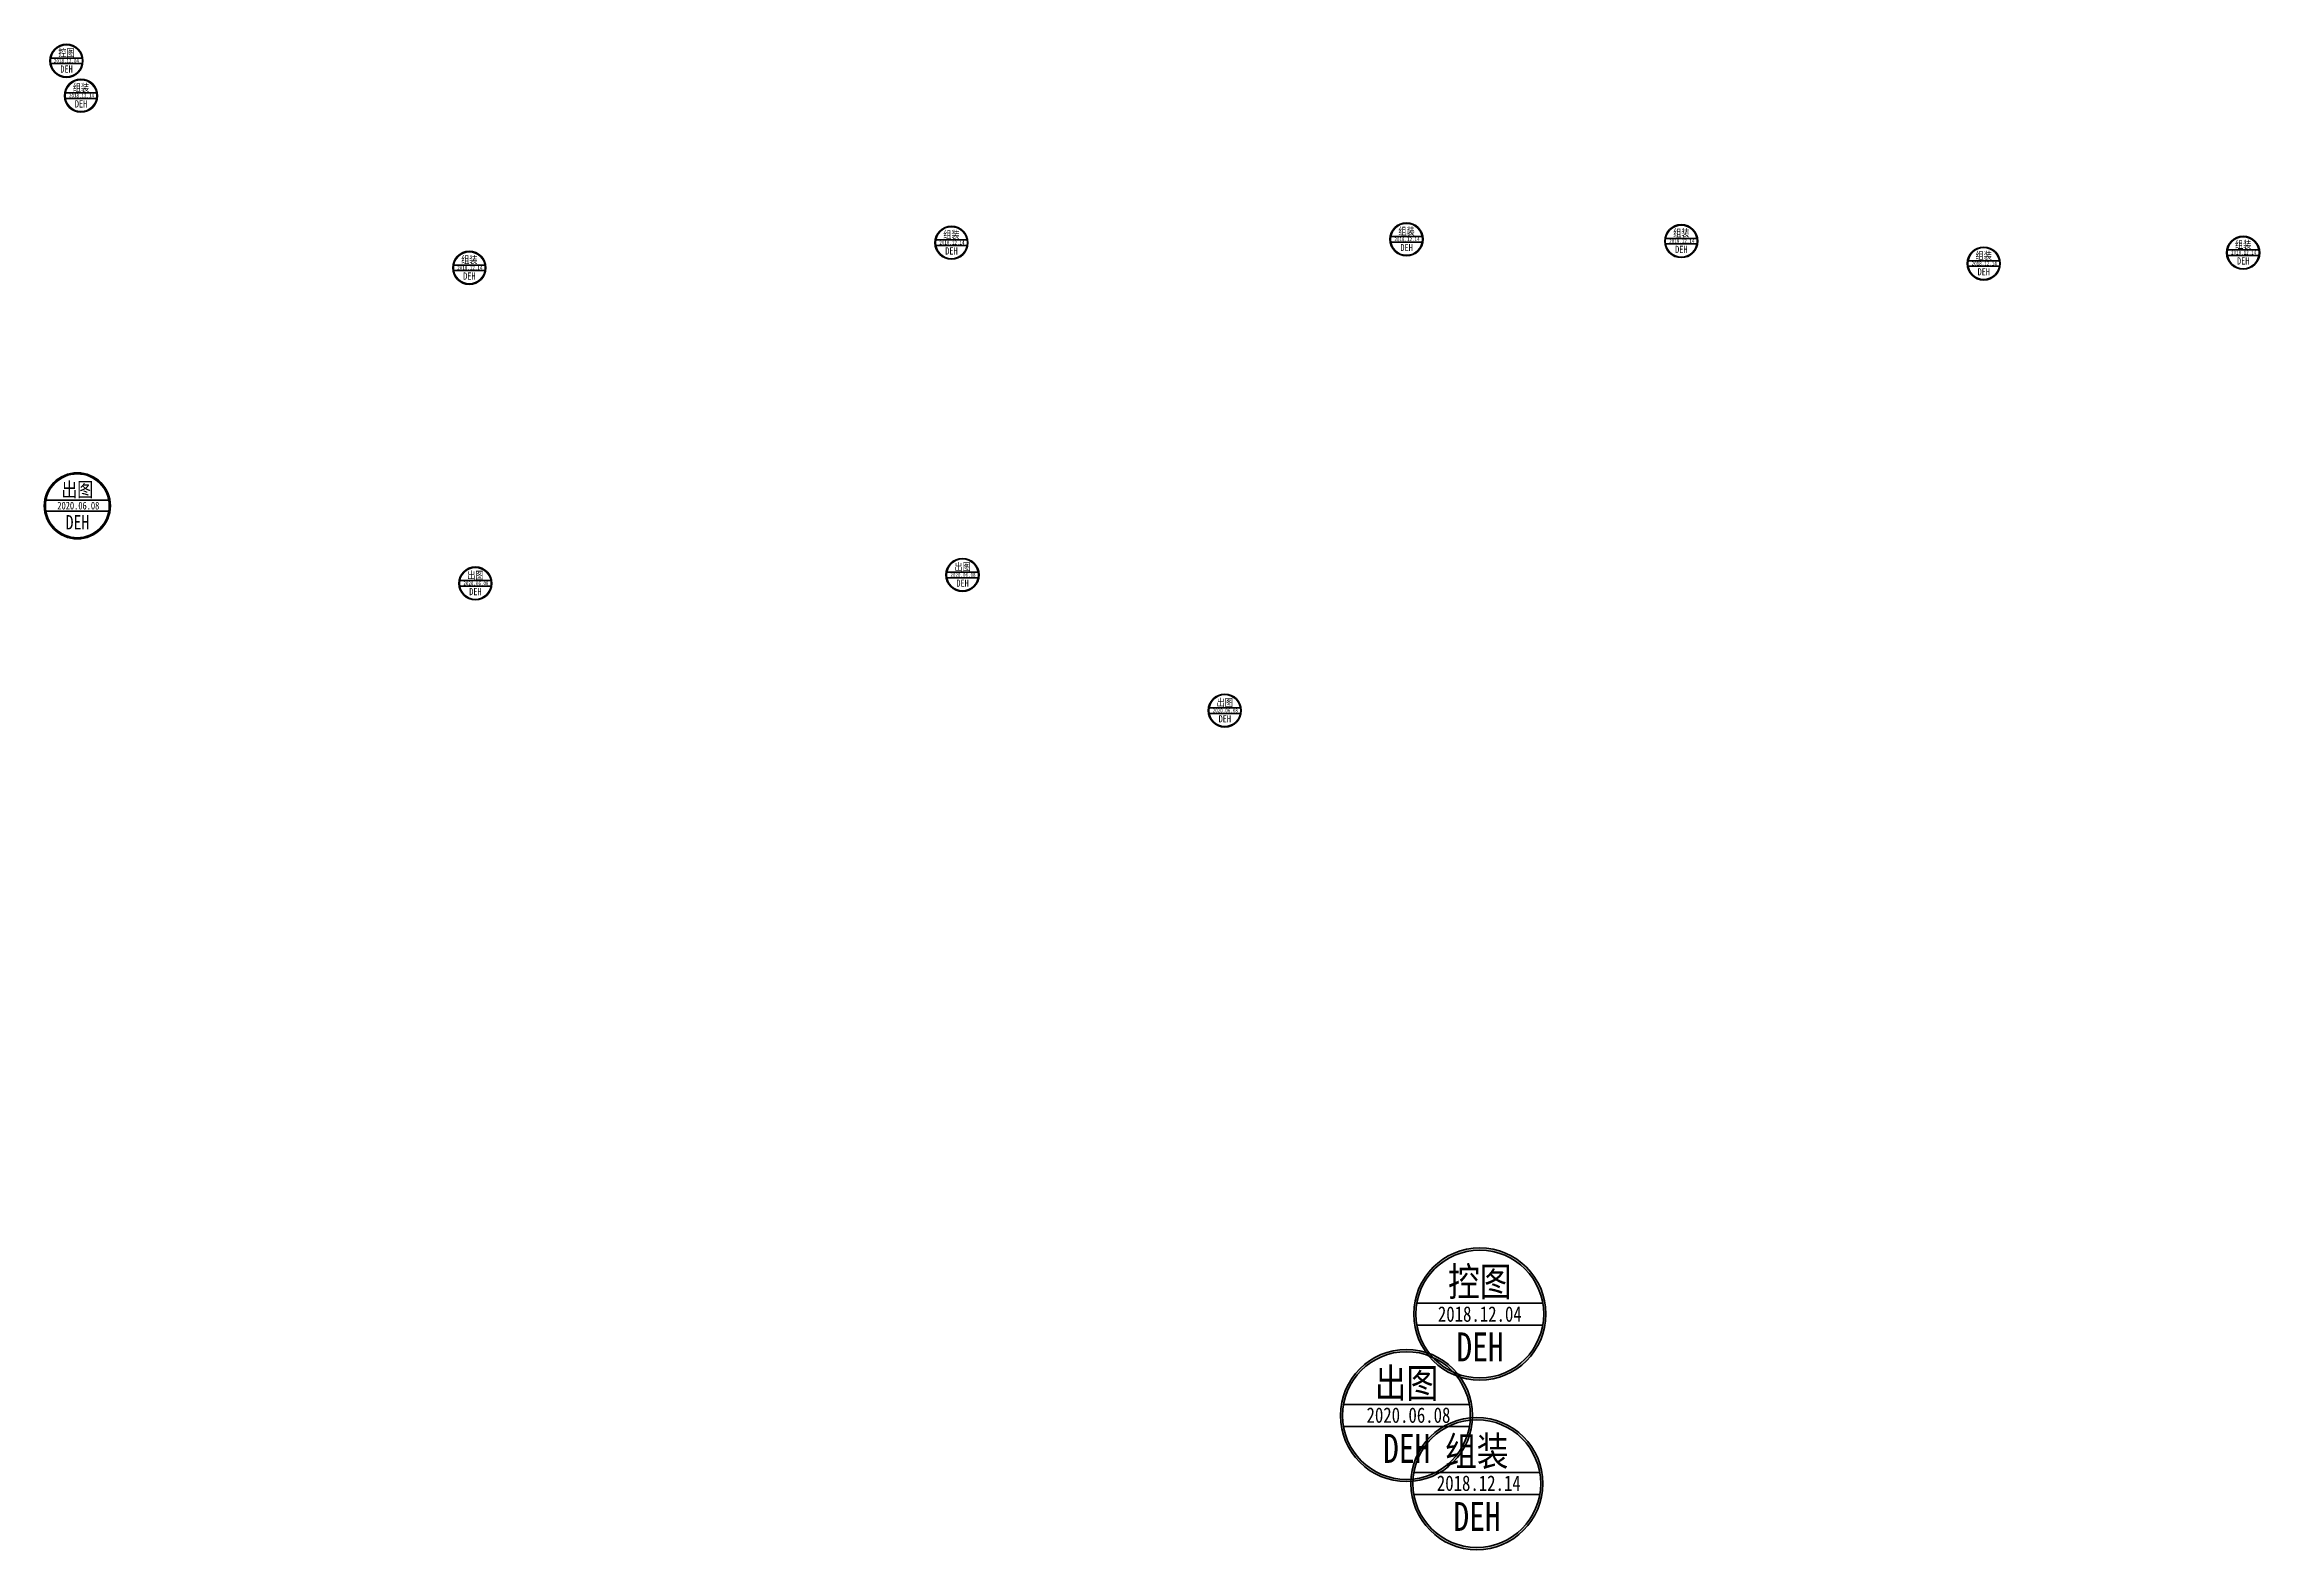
# Model space of a CAD drawing. Header units: millimetres. Extents: x 30878 to 98787, y -104020 to -37329.
# Drawn here: x 30878 to 32890, y -48544 to -47178 of the extents above; entities that cross this region are included whole.
import ezdxf
from ezdxf.enums import TextEntityAlignment as Align

# ---------------------------------------------------------------- set-up
doc = ezdxf.new("R2010")
doc.units = ezdxf.units.MM
doc.header["$LTSCALE"] = 0.5
for name, color, linetype, lineweight in [('印章专用-出图', 1, 'Continuous', 80), ('印章专用-控图', 1, 'Continuous', 80), ('印章专用-组装', 1, 'Continuous', 80)]:
    doc.layers.add(name, color=color, linetype=linetype, lineweight=lineweight)
doc.styles.add('国标', font='simfang.ttf', dxfattribs={"width": 0.8})

# ---------------------------------------------------------------- blocks, each defined once
blk = doc.blocks.new('组装章')
at = {"layer": '印章专用-组装', "lineweight": 35}
h = blk.add_hatch(color=256, dxfattribs=at)
h.paths.add_polyline_path([(-15, 0, 1), (15, 0, 1)])
h.paths.add_polyline_path([(14.5, 0, -1), (-14.5, 0, -1)], flags=16)
for p, q in [((-14.28, 2.5), (14.28, 2.5)), ((-14.28, -2.5), (14.28, -2.5))]:
    blk.add_line(p, q, dxfattribs=at)
for radius in [15, 14.5]:
    blk.add_circle((0, 0), radius, dxfattribs=at)
at = {"layer": '印章专用-组装', "color": 4, "style": '国标', "width": 0.8}
blk.add_text('DEH', height=6.562, dxfattribs=at).set_placement((0.05, -10.74), align=Align.CENTER)
at = {"layer": '印章专用-组装', "color": 3, "style": '国标', "width": 0.8}
blk.add_attdef('组装', text='', height=6.6, dxfattribs=at).set_placement((0, 7.35), align=Align.MIDDLE_CENTER)
at = {"layer": '印章专用-组装', "color": 2, "style": '国标', "width": 0.8}
blk.add_attdef('XXXX.XX.XX', text='', height=3.5, dxfattribs=at).set_placement((0.45, 0.1), align=Align.MIDDLE_CENTER)
blk = doc.blocks.new('YZ-ZZ')
at = {"layer": '印章专用-组装'}
blk.add_blockref('组装章', (0.63, 0), dxfattribs=at).add_auto_attribs({'组装': '组装', 'XXXX.XX.XX': '2018.12.14'})
blk = doc.blocks.new('控图章')
at = {"layer": '印章专用-控图'}
h = blk.add_hatch(color=256, dxfattribs=at)
h.paths.add_polyline_path([(-15, 0, 1), (15, 0, 1)])
h.paths.add_polyline_path([(14.5, 0, -1), (-14.5, 0, -1)], flags=16)
at = {"layer": '印章专用-控图', "lineweight": 35}
for p, q in [((-14.28, 2.5), (14.28, 2.5)), ((-14.28, -2.5), (14.28, -2.5))]:
    blk.add_line(p, q, dxfattribs=at)
for radius in [15, 14.5]:
    blk.add_circle((0, 0), radius, dxfattribs=at)
at = {"layer": '印章专用-控图', "color": 4, "style": '国标', "width": 0.8}
blk.add_text('DEH', height=6.562, dxfattribs=at).set_placement((0.05, -10.74), align=Align.CENTER)
at = {"layer": '印章专用-控图', "color": 3, "style": '国标', "width": 0.8}
blk.add_attdef('控图', text='', height=6.6, dxfattribs=at).set_placement((0, 7.35), align=Align.MIDDLE_CENTER)
at = {"layer": '印章专用-控图', "color": 2, "style": '国标', "width": 0.8}
blk.add_attdef('XXXX.XX.XX', text='', height=3.5, dxfattribs=at).set_placement((0, 0), align=Align.MIDDLE_CENTER)
blk = doc.blocks.new('YZ-KT')
at = {"layer": '印章专用-控图'}
blk.add_blockref('控图章', (0.63, 0), dxfattribs=at).add_auto_attribs({'XXXX.XX.XX': '2018.12.04', '控图': '控图'})
blk = doc.blocks.new('出图章')
at = {"layer": '印章专用-出图'}
h = blk.add_hatch(color=256, dxfattribs=at)
h.paths.add_polyline_path([(-15, 0, 1), (15, 0, 1)])
h.paths.add_polyline_path([(14.5, 0, -1), (-14.5, 0, -1)], flags=16)
h.paths.add_polyline_path([(-7.31, -12.35), (7.41, -12.35), (7.41, -2.73), (-7.31, -2.73)], flags=8)
at = {"layer": '印章专用-出图', "lineweight": 35}
for p, q in [((-14.28, 2.5), (14.28, 2.5)), ((-14.28, -2.5), (14.28, -2.5))]:
    blk.add_line(p, q, dxfattribs=at)
for radius in [15, 14.5]:
    blk.add_circle((0, 0), radius, dxfattribs=at)
at = {"layer": '印章专用-出图', "color": 4, "style": '国标', "width": 0.8}
blk.add_text('DEH', height=6.562, dxfattribs=at).set_placement((0.05, -10.74), align=Align.CENTER)
at = {"layer": '印章专用-出图', "color": 3, "style": '国标', "width": 0.8}
blk.add_attdef('出图', text='', height=6.6, dxfattribs=at).set_placement((0, 7.35), align=Align.MIDDLE_CENTER)
at = {"layer": '印章专用-出图', "color": 2, "style": '国标', "width": 0.8}
blk.add_attdef('XXXX.XX.XX', text='', height=3.5, dxfattribs=at).set_placement((0.45, 0.1), align=Align.MIDDLE_CENTER)
blk = doc.blocks.new('YZ-CT')
at = {"layer": '印章专用-出图'}
blk.add_blockref('出图章', (0.63, 0), dxfattribs=at).add_auto_attribs({'出图': '出图', 'XXXX.XX.XX': '2020.06.08'})

msp = doc.modelspace()

# ---------------------------------------------------------------- block references
at = {"layer": '印章专用-出图'}
for p, xscale, yscale, zscale in [((30907.178, -47596.628), 2, 2, 2), ((32113.055, -48422.647), 4, 4, 4)]:
    msp.add_blockref('YZ-CT', p, dxfattribs=dict(at, xscale=xscale, yscale=yscale, zscale=zscale))
for p in [(31711.723, -47659.375), (31269.308, -47667.057), (31949.932, -47782.563)]:
    msp.add_blockref('YZ-CT', p, dxfattribs=at)
at = {"layer": '印章专用-控图'}
msp.add_blockref('YZ-KT', (30897.944, -47192.587), dxfattribs=at)
at = {"layer": '印章专用-控图', "xscale": 4, "yscale": 4, "zscale": 4}
msp.add_blockref('YZ-KT', (32179.667, -48330.471), dxfattribs=at)
at = {"layer": '印章专用-组装'}
for p in [(30911.134, -47224.223), (31701.677, -47357.716), (32114.979, -47354.657), (32364.536, -47356.285), (32639.209, -47376.663), (32874.847, -47366.81), (31263.82, -47380.543)]:
    msp.add_blockref('YZ-ZZ', p, dxfattribs=at)
at = {"layer": '印章专用-组装', "xscale": 4, "yscale": 4, "zscale": 4}
msp.add_blockref('YZ-ZZ', (32176.935, -48484.434), dxfattribs=at)

doc.saveas('drawing.dxf')
